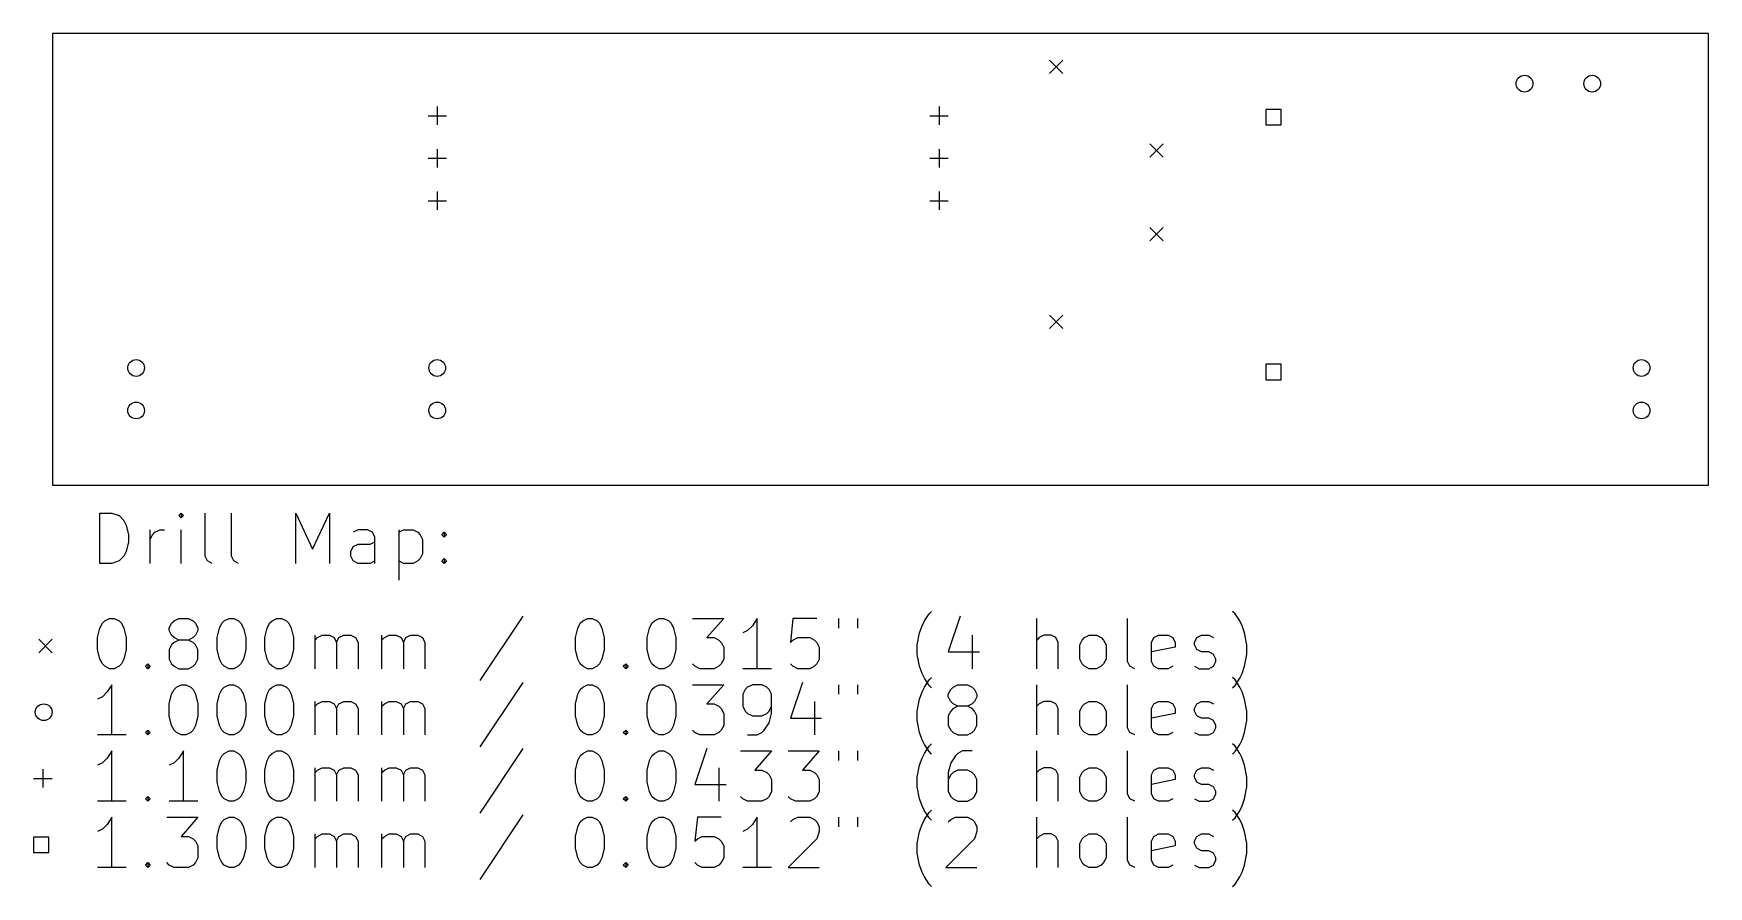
# Model space of a CAD drawing. Extents: x 3.7 to 7.64, y -6.14 to -4.13.
import ezdxf

# ---------------------------------------------------------------- set-up
doc = ezdxf.new("R2010")
doc.units = 0
doc.header["$MEASUREMENT"] = 0
doc.layers.add('BLACK', color=7, linetype='CONTINUOUS')

msp = doc.modelspace()

# ---------------------------------------------------------------- linework, layer by layer
at = {"layer": 'BLACK', "linetype": 'CONTINUOUS'}
for p, q in [((7.6378, -4.13386), (3.74016, -4.13386)), ((3.74016, -4.13386), (3.74016, -5.19685)), ((7.6378, -5.19685), (7.6378, -4.13386)), ((6.08661, -4.19685), (6.11811, -4.22835)), ((6.11811, -4.19685), (6.08661, -4.22835)), ((4.62402, -4.32756), (4.66732, -4.32756)), ((4.64567, -4.30591), (4.64567, -4.34921)), ((5.80512, -4.32756), (5.84843, -4.32756)), ((5.82677, -4.30591), (5.82677, -4.34921)), ((6.63227, -4.31261), (6.59608, -4.31261)), ((6.59608, -4.31261), (6.59608, -4.3488)), ((6.63227, -4.3488), (6.63227, -4.31261)), ((6.59608, -4.3488), (6.63227, -4.3488)), ((4.64567, -4.40591), (4.64567, -4.44921)), ((5.82677, -4.40591), (5.82677, -4.44921)), ((6.32283, -4.3937), (6.35433, -4.4252)), ((6.35433, -4.3937), (6.32283, -4.4252)), ((4.62402, -4.42756), (4.66732, -4.42756)), ((5.80512, -4.42756), (5.84843, -4.42756)), ((4.62402, -4.52756), (4.66732, -4.52756)), ((4.64567, -4.50591), (4.64567, -4.54921)), ((5.80512, -4.52756), (5.84843, -4.52756)), ((5.82677, -4.50591), (5.82677, -4.54921)), ((6.32283, -4.59055), (6.35433, -4.62205)), ((6.35433, -4.59055), (6.32283, -4.62205)), ((6.08661, -4.79685), (6.11811, -4.82835)), ((6.11811, -4.79685), (6.08661, -4.82835)), ((6.63227, -4.91261), (6.59608, -4.91261)), ((6.59608, -4.91261), (6.59608, -4.9488)), ((6.63227, -4.9488), (6.63227, -4.91261)), ((6.59608, -4.9488), (6.63227, -4.9488)), ((3.74016, -5.19685), (7.6378, -5.19685)), ((3.85194, -5.38119), (3.85194, -5.26308)), ((3.85194, -5.26308), (3.88006, -5.26308)), ((3.88006, -5.26308), (3.89693, -5.2687)), ((3.89693, -5.2687), (3.90818, -5.27995)), ((3.90818, -5.27995), (3.91381, -5.2912)), ((4.04317, -5.26308), (4.03754, -5.2687)), ((4.03754, -5.2687), (4.04317, -5.27433)), ((4.04879, -5.2687), (4.04317, -5.26308)), ((4.04317, -5.26308), (4.04317, -5.27433)), ((4.04317, -5.27433), (4.04879, -5.2687)), ((4.09941, -5.36431), (4.09941, -5.26308)), ((4.16128, -5.36431), (4.16128, -5.26308)), ((4.31313, -5.38119), (4.31313, -5.26308)), ((4.31313, -5.26308), (4.3525, -5.34744)), ((4.3525, -5.34744), (4.39187, -5.26308)), ((4.39187, -5.26308), (4.39187, -5.38119)), ((3.91381, -5.2912), (3.91943, -5.3137)), ((3.91943, -5.3137), (3.91943, -5.33057)), ((3.97005, -5.38119), (3.97005, -5.30245)), ((3.97005, -5.32494), (3.97567, -5.3137)), ((3.97567, -5.3137), (3.9813, -5.30807)), ((3.9813, -5.30807), (3.99255, -5.30245)), ((3.99255, -5.30245), (4.0038, -5.30245)), ((4.04317, -5.38119), (4.04317, -5.30245)), ((4.45936, -5.30245), (4.44812, -5.30807)), ((4.48186, -5.30245), (4.45936, -5.30245)), ((4.49311, -5.30807), (4.48186, -5.30245)), ((4.49873, -5.31932), (4.49311, -5.30807)), ((4.49873, -5.38119), (4.49873, -5.31932)), ((4.55498, -5.30245), (4.55498, -5.42056)), ((4.55498, -5.30807), (4.56623, -5.30245)), ((4.56623, -5.30245), (4.58872, -5.30245)), ((4.58872, -5.30245), (4.59997, -5.30807)), ((4.59997, -5.30807), (4.6056, -5.3137)), ((4.6056, -5.3137), (4.61122, -5.32494)), ((4.65621, -5.3137), (4.66184, -5.30807)), ((4.66184, -5.31932), (4.65621, -5.3137)), ((4.66184, -5.30807), (4.66746, -5.3137)), ((4.66184, -5.30807), (4.66184, -5.31932)), ((4.66746, -5.3137), (4.66184, -5.31932)), ((3.91381, -5.35307), (3.90818, -5.36431)), ((3.91943, -5.33057), (3.91381, -5.35307)), ((4.44249, -5.35307), (4.44812, -5.34182)), ((4.44249, -5.36431), (4.44249, -5.35307)), ((4.44812, -5.34182), (4.45936, -5.33619)), ((4.45936, -5.33619), (4.48749, -5.33619)), ((4.48749, -5.33619), (4.49873, -5.33057)), ((4.61122, -5.35869), (4.6056, -5.36994)), ((4.61122, -5.32494), (4.61122, -5.35869)), ((3.88006, -5.38119), (3.85194, -5.38119)), ((3.89693, -5.37556), (3.88006, -5.38119)), ((3.90818, -5.36431), (3.89693, -5.37556)), ((4.10503, -5.37556), (4.09941, -5.36431)), ((4.11628, -5.38119), (4.10503, -5.37556)), ((4.1669, -5.37556), (4.16128, -5.36431)), ((4.17815, -5.38119), (4.1669, -5.37556)), ((4.44812, -5.37556), (4.44249, -5.36431)), ((4.45936, -5.38119), (4.44812, -5.37556)), ((4.48749, -5.38119), (4.45936, -5.38119)), ((4.49873, -5.37556), (4.48749, -5.38119)), ((4.56623, -5.38119), (4.55498, -5.37556)), ((4.58872, -5.38119), (4.56623, -5.38119)), ((4.59997, -5.37556), (4.58872, -5.38119)), ((4.6056, -5.36994), (4.59997, -5.37556)), ((4.65621, -5.37556), (4.66184, -5.36994)), ((4.66184, -5.38119), (4.65621, -5.37556)), ((4.66184, -5.36994), (4.66746, -5.37556)), ((4.66184, -5.36994), (4.66184, -5.38119)), ((4.66746, -5.37556), (4.66184, -5.38119)), ((3.85756, -5.52236), (3.86319, -5.51673)), ((3.86319, -5.51673), (3.87444, -5.51111)), ((3.87444, -5.51111), (3.88569, -5.51111)), ((3.88569, -5.51111), (3.89693, -5.51673)), ((3.89693, -5.51673), (3.90256, -5.52236)), ((4.02067, -5.52236), (4.02629, -5.51673)), ((4.02629, -5.51673), (4.03754, -5.51111)), ((4.03754, -5.51111), (4.06004, -5.51111)), ((4.06004, -5.51111), (4.07129, -5.51673)), ((4.07129, -5.51673), (4.07691, -5.52236)), ((4.13878, -5.52236), (4.1444, -5.51673)), ((4.1444, -5.51673), (4.15565, -5.51111)), ((4.15565, -5.51111), (4.1669, -5.51111)), ((4.1669, -5.51111), (4.17815, -5.51673)), ((4.17815, -5.51673), (4.18377, -5.52236)), ((4.25127, -5.52236), (4.25689, -5.51673)), ((4.25689, -5.51673), (4.26814, -5.51111)), ((4.26814, -5.51111), (4.27939, -5.51111)), ((4.27939, -5.51111), (4.29064, -5.51673)), ((4.29064, -5.51673), (4.29626, -5.52236)), ((4.84744, -5.50548), (4.7462, -5.65734)), ((4.98242, -5.52236), (4.98805, -5.51673)), ((4.98805, -5.51673), (4.9993, -5.51111)), ((4.9993, -5.51111), (5.01055, -5.51111)), ((5.01055, -5.51111), (5.02179, -5.51673)), ((5.02179, -5.51673), (5.02742, -5.52236)), ((5.15115, -5.52236), (5.15678, -5.51673)), ((5.15678, -5.51673), (5.16803, -5.51111)), ((5.16803, -5.51111), (5.17927, -5.51111)), ((5.17927, -5.51111), (5.19052, -5.51673)), ((5.19052, -5.51673), (5.19615, -5.52236)), ((5.24677, -5.51111), (5.31988, -5.51111)), ((5.31988, -5.51111), (5.28051, -5.5561)), ((5.39862, -5.51111), (5.38737, -5.52798)), ((5.39862, -5.62922), (5.39862, -5.51111)), ((5.48299, -5.51111), (5.47736, -5.56735)), ((5.53923, -5.51111), (5.48299, -5.51111)), ((5.58985, -5.51111), (5.58985, -5.53361)), ((5.63484, -5.51111), (5.63484, -5.53361)), ((5.7867, -5.52798), (5.79232, -5.51673)), ((5.79232, -5.51673), (5.80357, -5.49986)), ((5.80357, -5.49986), (5.8092, -5.49424)), ((5.87669, -5.50548), (5.84857, -5.58985)), ((6.05666, -5.62922), (6.05666, -5.51111)), ((6.27039, -5.61235), (6.27039, -5.51111)), ((6.52348, -5.49986), (6.51786, -5.49424)), ((6.53473, -5.51673), (6.52348, -5.49986)), ((6.54035, -5.52798), (6.53473, -5.51673)), ((3.84632, -5.5561), (3.85194, -5.53361)), ((3.84632, -5.58422), (3.84632, -5.5561)), ((3.85194, -5.53361), (3.85756, -5.52236)), ((3.90256, -5.52236), (3.90818, -5.53361)), ((3.90818, -5.53361), (3.91381, -5.5561)), ((3.91381, -5.5561), (3.91381, -5.58422)), ((4.01504, -5.53361), (4.02067, -5.52236)), ((4.01504, -5.53923), (4.01504, -5.53361)), ((4.02067, -5.55048), (4.01504, -5.53923)), ((4.02629, -5.5561), (4.02067, -5.55048)), ((4.03754, -5.56173), (4.02629, -5.5561)), ((4.07129, -5.5561), (4.06004, -5.56173)), ((4.07691, -5.55048), (4.07129, -5.5561)), ((4.07691, -5.52236), (4.08254, -5.53361)), ((4.08254, -5.53923), (4.07691, -5.55048)), ((4.08254, -5.53361), (4.08254, -5.53923)), ((4.12753, -5.5561), (4.13316, -5.53361)), ((4.12753, -5.58422), (4.12753, -5.5561)), ((4.13316, -5.53361), (4.13878, -5.52236)), ((4.18377, -5.52236), (4.1894, -5.53361)), ((4.1894, -5.53361), (4.19502, -5.5561)), ((4.19502, -5.5561), (4.19502, -5.58422)), ((4.24002, -5.5561), (4.24564, -5.53361)), ((4.24002, -5.58422), (4.24002, -5.5561)), ((4.24564, -5.53361), (4.25127, -5.52236)), ((4.29626, -5.52236), (4.30188, -5.53361)), ((4.30188, -5.53361), (4.30751, -5.5561)), ((4.30751, -5.5561), (4.30751, -5.58422)), ((4.35813, -5.62922), (4.35813, -5.55048)), ((4.35813, -5.56173), (4.36375, -5.5561)), ((4.36375, -5.5561), (4.375, -5.55048)), ((4.375, -5.55048), (4.39187, -5.55048)), ((4.39187, -5.55048), (4.40312, -5.5561)), ((4.40312, -5.5561), (4.40875, -5.56735)), ((4.40875, -5.56735), (4.41437, -5.5561)), ((4.41437, -5.5561), (4.42562, -5.55048)), ((4.42562, -5.55048), (4.44249, -5.55048)), ((4.44249, -5.55048), (4.45374, -5.5561)), ((4.45374, -5.5561), (4.45936, -5.56735)), ((4.51561, -5.62922), (4.51561, -5.55048)), ((4.51561, -5.56173), (4.52123, -5.5561)), ((4.52123, -5.5561), (4.53248, -5.55048)), ((4.53248, -5.55048), (4.54935, -5.55048)), ((4.54935, -5.55048), (4.5606, -5.5561)), ((4.5606, -5.5561), (4.56623, -5.56735)), ((4.56623, -5.56735), (4.57185, -5.5561)), ((4.57185, -5.5561), (4.5831, -5.55048)), ((4.5831, -5.55048), (4.59997, -5.55048)), ((4.59997, -5.55048), (4.61122, -5.5561)), ((4.61122, -5.5561), (4.61684, -5.56735)), ((4.97118, -5.5561), (4.9768, -5.53361)), ((4.97118, -5.58422), (4.97118, -5.5561)), ((4.9768, -5.53361), (4.98242, -5.52236)), ((5.02742, -5.52236), (5.03304, -5.53361)), ((5.03304, -5.53361), (5.03867, -5.5561)), ((5.03867, -5.5561), (5.03867, -5.58422)), ((5.1399, -5.5561), (5.14553, -5.53361)), ((5.1399, -5.58422), (5.1399, -5.5561)), ((5.14553, -5.53361), (5.15115, -5.52236)), ((5.19615, -5.52236), (5.20177, -5.53361)), ((5.20177, -5.53361), (5.2074, -5.5561)), ((5.2074, -5.5561), (5.2074, -5.58422)), ((5.28051, -5.5561), (5.29738, -5.5561)), ((5.29738, -5.5561), (5.30863, -5.56173)), ((5.37612, -5.53923), (5.36488, -5.54485)), ((5.38737, -5.52798), (5.37612, -5.53923)), ((5.48299, -5.56173), (5.49424, -5.5561)), ((5.49424, -5.5561), (5.52236, -5.5561)), ((5.52236, -5.5561), (5.53361, -5.56173)), ((5.77545, -5.57298), (5.78107, -5.54485)), ((5.78107, -5.54485), (5.7867, -5.52798)), ((5.90481, -5.55048), (5.90481, -5.62922)), ((6.06229, -5.5561), (6.05666, -5.56173)), ((6.07354, -5.55048), (6.06229, -5.5561)), ((6.09041, -5.55048), (6.07354, -5.55048)), ((6.10166, -5.5561), (6.09041, -5.55048)), ((6.10728, -5.56735), (6.10166, -5.5561)), ((6.16353, -5.56173), (6.16915, -5.5561)), ((6.16915, -5.5561), (6.1804, -5.55048)), ((6.1804, -5.55048), (6.19727, -5.55048)), ((6.19727, -5.55048), (6.20852, -5.5561)), ((6.20852, -5.5561), (6.21415, -5.56173)), ((6.32663, -5.56735), (6.33226, -5.5561)), ((6.33226, -5.5561), (6.3435, -5.55048)), ((6.3435, -5.55048), (6.366, -5.55048)), ((6.366, -5.55048), (6.37725, -5.5561)), ((6.37725, -5.5561), (6.38287, -5.56735)), ((6.42787, -5.56735), (6.43349, -5.5561)), ((6.43349, -5.5561), (6.44474, -5.55048)), ((6.44474, -5.55048), (6.46161, -5.55048)), ((6.46161, -5.55048), (6.47286, -5.5561)), ((6.54598, -5.54485), (6.54035, -5.52798)), ((6.5516, -5.57298), (6.54598, -5.54485)), ((3.70768, -5.56004), (3.73917, -5.59154)), ((3.73917, -5.56004), (3.70768, -5.59154)), ((3.85194, -5.60672), (3.84632, -5.58422)), ((3.91381, -5.58422), (3.90818, -5.60672)), ((4.02067, -5.57298), (4.01504, -5.58422)), ((4.01504, -5.58422), (4.01504, -5.60672)), ((4.02629, -5.56735), (4.02067, -5.57298)), ((4.03754, -5.56173), (4.02629, -5.56735)), ((4.06004, -5.56173), (4.03754, -5.56173)), ((4.07129, -5.56735), (4.06004, -5.56173)), ((4.07691, -5.57298), (4.07129, -5.56735)), ((4.08254, -5.58422), (4.07691, -5.57298)), ((4.08254, -5.60672), (4.08254, -5.58422)), ((4.13316, -5.60672), (4.12753, -5.58422)), ((4.19502, -5.58422), (4.1894, -5.60672)), ((4.24564, -5.60672), (4.24002, -5.58422)), ((4.30751, -5.58422), (4.30188, -5.60672)), ((4.40875, -5.56735), (4.40875, -5.62922)), ((4.45936, -5.56735), (4.45936, -5.62922)), ((4.56623, -5.56735), (4.56623, -5.62922)), ((4.61684, -5.56735), (4.61684, -5.62922)), ((4.9768, -5.60672), (4.97118, -5.58422)), ((5.03867, -5.58422), (5.03304, -5.60672)), ((5.14553, -5.60672), (5.1399, -5.58422)), ((5.2074, -5.58422), (5.20177, -5.60672)), ((5.30863, -5.56173), (5.31426, -5.56735)), ((5.31426, -5.56735), (5.31988, -5.5786)), ((5.31988, -5.5786), (5.31988, -5.60672)), ((5.47736, -5.56735), (5.48299, -5.56173)), ((5.53361, -5.56173), (5.53923, -5.56735)), ((5.53923, -5.56735), (5.54485, -5.5786)), ((5.54485, -5.5786), (5.54485, -5.60672)), ((5.77545, -5.59547), (5.77545, -5.57298)), ((5.78107, -5.62359), (5.77545, -5.59547)), ((5.84857, -5.58985), (5.92168, -5.58985)), ((6.10728, -5.62922), (6.10728, -5.56735)), ((6.1579, -5.57298), (6.16353, -5.56173)), ((6.1579, -5.60672), (6.1579, -5.57298)), ((6.21415, -5.56173), (6.21977, -5.57298)), ((6.21977, -5.57298), (6.21977, -5.60672)), ((6.32663, -5.61235), (6.32663, -5.56735)), ((6.38287, -5.5786), (6.32663, -5.58985)), ((6.38287, -5.56735), (6.38287, -5.5786)), ((6.42787, -5.57298), (6.42787, -5.56735)), ((6.43349, -5.58422), (6.42787, -5.57298)), ((6.44474, -5.58985), (6.43349, -5.58422)), ((6.46161, -5.58985), (6.44474, -5.58985)), ((6.47286, -5.59547), (6.46161, -5.58985)), ((6.47849, -5.60672), (6.47286, -5.59547)), ((6.54598, -5.62359), (6.5516, -5.59547)), ((6.5516, -5.59547), (6.5516, -5.57298)), ((3.85756, -5.61797), (3.85194, -5.60672)), ((3.86319, -5.62359), (3.85756, -5.61797)), ((3.87444, -5.62922), (3.86319, -5.62359)), ((3.88569, -5.62922), (3.87444, -5.62922)), ((3.89693, -5.62359), (3.88569, -5.62922)), ((3.90256, -5.61797), (3.89693, -5.62359)), ((3.90818, -5.60672), (3.90256, -5.61797)), ((3.9588, -5.62359), (3.96443, -5.61797)), ((3.96443, -5.62922), (3.9588, -5.62359)), ((3.96443, -5.61797), (3.97005, -5.62359)), ((3.96443, -5.61797), (3.96443, -5.62922)), ((3.97005, -5.62359), (3.96443, -5.62922)), ((4.01504, -5.60672), (4.02067, -5.61797)), ((4.02067, -5.61797), (4.02629, -5.62359)), ((4.02629, -5.62359), (4.03754, -5.62922)), ((4.03754, -5.62922), (4.06004, -5.62922)), ((4.06004, -5.62922), (4.07129, -5.62359)), ((4.07129, -5.62359), (4.07691, -5.61797)), ((4.07691, -5.61797), (4.08254, -5.60672)), ((4.13878, -5.61797), (4.13316, -5.60672)), ((4.1444, -5.62359), (4.13878, -5.61797)), ((4.15565, -5.62922), (4.1444, -5.62359)), ((4.1669, -5.62922), (4.15565, -5.62922)), ((4.17815, -5.62359), (4.1669, -5.62922)), ((4.18377, -5.61797), (4.17815, -5.62359)), ((4.1894, -5.60672), (4.18377, -5.61797)), ((4.25127, -5.61797), (4.24564, -5.60672)), ((4.25689, -5.62359), (4.25127, -5.61797)), ((4.26814, -5.62922), (4.25689, -5.62359)), ((4.27939, -5.62922), (4.26814, -5.62922)), ((4.29064, -5.62359), (4.27939, -5.62922)), ((4.29626, -5.61797), (4.29064, -5.62359)), ((4.30188, -5.60672), (4.29626, -5.61797)), ((4.98242, -5.61797), (4.9768, -5.60672)), ((4.98805, -5.62359), (4.98242, -5.61797)), ((4.9993, -5.62922), (4.98805, -5.62359)), ((5.01055, -5.62922), (4.9993, -5.62922)), ((5.02179, -5.62359), (5.01055, -5.62922)), ((5.02742, -5.61797), (5.02179, -5.62359)), ((5.03304, -5.60672), (5.02742, -5.61797)), ((5.08366, -5.62359), (5.08929, -5.61797)), ((5.08929, -5.62922), (5.08366, -5.62359)), ((5.08929, -5.61797), (5.09491, -5.62359)), ((5.08929, -5.61797), (5.08929, -5.62922)), ((5.09491, -5.62359), (5.08929, -5.62922)), ((5.15115, -5.61797), (5.14553, -5.60672)), ((5.15678, -5.62359), (5.15115, -5.61797)), ((5.16803, -5.62922), (5.15678, -5.62359)), ((5.17927, -5.62922), (5.16803, -5.62922)), ((5.19052, -5.62359), (5.17927, -5.62922)), ((5.19615, -5.61797), (5.19052, -5.62359)), ((5.20177, -5.60672), (5.19615, -5.61797)), ((5.25239, -5.62359), (5.24677, -5.61797)), ((5.26364, -5.62922), (5.25239, -5.62359)), ((5.29738, -5.62922), (5.26364, -5.62922)), ((5.30863, -5.62359), (5.29738, -5.62922)), ((5.31426, -5.61797), (5.30863, -5.62359)), ((5.31988, -5.60672), (5.31426, -5.61797)), ((5.43237, -5.62922), (5.36488, -5.62922)), ((5.48299, -5.62359), (5.47736, -5.61797)), ((5.49424, -5.62922), (5.48299, -5.62359)), ((5.52236, -5.62922), (5.49424, -5.62922)), ((5.53361, -5.62359), (5.52236, -5.62922)), ((5.53923, -5.61797), (5.53361, -5.62359)), ((5.54485, -5.60672), (5.53923, -5.61797)), ((5.7867, -5.64047), (5.78107, -5.62359)), ((6.16353, -5.61797), (6.1579, -5.60672)), ((6.16915, -5.62359), (6.16353, -5.61797)), ((6.1804, -5.62922), (6.16915, -5.62359)), ((6.19727, -5.62922), (6.1804, -5.62922)), ((6.20852, -5.62359), (6.19727, -5.62922)), ((6.21415, -5.61797), (6.20852, -5.62359)), ((6.21977, -5.60672), (6.21415, -5.61797)), ((6.27601, -5.62359), (6.27039, -5.61235)), ((6.28726, -5.62922), (6.27601, -5.62359)), ((6.33226, -5.62359), (6.32663, -5.61235)), ((6.3435, -5.62922), (6.33226, -5.62359)), ((6.366, -5.62922), (6.3435, -5.62922)), ((6.37725, -5.62359), (6.366, -5.62922)), ((6.42787, -5.62359), (6.43912, -5.62922)), ((6.43912, -5.62922), (6.46161, -5.62922)), ((6.46161, -5.62922), (6.47286, -5.62359)), ((6.47286, -5.62359), (6.47849, -5.61235)), ((6.47849, -5.61235), (6.47849, -5.60672)), ((6.54035, -5.64047), (6.54598, -5.62359)), ((3.88006, -5.66701), (3.86881, -5.68389)), ((3.88006, -5.78512), (3.88006, -5.66701)), ((4.02629, -5.67826), (4.03192, -5.67264)), ((4.03192, -5.67264), (4.04317, -5.66701)), ((4.04317, -5.66701), (4.05441, -5.66701)), ((4.05441, -5.66701), (4.06566, -5.67264)), ((4.06566, -5.67264), (4.07129, -5.67826)), ((4.13878, -5.67826), (4.1444, -5.67264)), ((4.1444, -5.67264), (4.15565, -5.66701)), ((4.15565, -5.66701), (4.1669, -5.66701)), ((4.1669, -5.66701), (4.17815, -5.67264)), ((4.17815, -5.67264), (4.18377, -5.67826)), ((4.25127, -5.67826), (4.25689, -5.67264)), ((4.25689, -5.67264), (4.26814, -5.66701)), ((4.26814, -5.66701), (4.27939, -5.66701)), ((4.27939, -5.66701), (4.29064, -5.67264)), ((4.29064, -5.67264), (4.29626, -5.67826)), ((4.84744, -5.66139), (4.7462, -5.81325)), ((4.98242, -5.67826), (4.98805, -5.67264)), ((4.98805, -5.67264), (4.9993, -5.66701)), ((4.9993, -5.66701), (5.01055, -5.66701)), ((5.01055, -5.66701), (5.02179, -5.67264)), ((5.02179, -5.67264), (5.02742, -5.67826)), ((5.15115, -5.67826), (5.15678, -5.67264)), ((5.15678, -5.67264), (5.16803, -5.66701)), ((5.16803, -5.66701), (5.17927, -5.66701)), ((5.17927, -5.66701), (5.19052, -5.67264)), ((5.19052, -5.67264), (5.19615, -5.67826)), ((5.24677, -5.66701), (5.31988, -5.66701)), ((5.31988, -5.66701), (5.28051, -5.71201)), ((5.37612, -5.67264), (5.3705, -5.67826)), ((5.38737, -5.66701), (5.37612, -5.67264)), ((5.40987, -5.66701), (5.38737, -5.66701)), ((5.42112, -5.67264), (5.40987, -5.66701)), ((5.42674, -5.67826), (5.42112, -5.67264)), ((5.50548, -5.66139), (5.47736, -5.74575)), ((5.58985, -5.66701), (5.58985, -5.68951)), ((5.63484, -5.66701), (5.63484, -5.68951)), ((5.79232, -5.65172), (5.7867, -5.64047)), ((5.7867, -5.68389), (5.79232, -5.67264)), ((5.80357, -5.66859), (5.79232, -5.65172)), ((5.79232, -5.67264), (5.80357, -5.65576)), ((5.80357, -5.65576), (5.8092, -5.65014)), ((5.8092, -5.67421), (5.80357, -5.66859)), ((5.85419, -5.67826), (5.85981, -5.67264)), ((5.85981, -5.67264), (5.87106, -5.66701)), ((5.87106, -5.66701), (5.89356, -5.66701)), ((5.89356, -5.66701), (5.90481, -5.67264)), ((5.90481, -5.67264), (5.91043, -5.67826)), ((6.05666, -5.78512), (6.05666, -5.66701)), ((6.27039, -5.76825), (6.27039, -5.66701)), ((6.52348, -5.65576), (6.51786, -5.65014)), ((6.51786, -5.67421), (6.52348, -5.66859)), ((6.52348, -5.66859), (6.53473, -5.65172)), ((6.53473, -5.67264), (6.52348, -5.65576)), ((6.53473, -5.65172), (6.54035, -5.64047)), ((6.54035, -5.68389), (6.53473, -5.67264)), ((3.85756, -5.69513), (3.84632, -5.70076)), ((3.86881, -5.68389), (3.85756, -5.69513)), ((4.01504, -5.71201), (4.02067, -5.68951)), ((4.01504, -5.74013), (4.01504, -5.71201)), ((4.02067, -5.68951), (4.02629, -5.67826)), ((4.07129, -5.67826), (4.07691, -5.68951)), ((4.07691, -5.68951), (4.08254, -5.71201)), ((4.08254, -5.71201), (4.08254, -5.74013)), ((4.12753, -5.71201), (4.13316, -5.68951)), ((4.12753, -5.74013), (4.12753, -5.71201)), ((4.13316, -5.68951), (4.13878, -5.67826)), ((4.18377, -5.67826), (4.1894, -5.68951)), ((4.1894, -5.68951), (4.19502, -5.71201)), ((4.19502, -5.71201), (4.19502, -5.74013)), ((4.24002, -5.71201), (4.24564, -5.68951)), ((4.24002, -5.74013), (4.24002, -5.71201)), ((4.24564, -5.68951), (4.25127, -5.67826)), ((4.29626, -5.67826), (4.30188, -5.68951)), ((4.30188, -5.68951), (4.30751, -5.71201)), ((4.30751, -5.71201), (4.30751, -5.74013)), ((4.35813, -5.78512), (4.35813, -5.70638)), ((4.35813, -5.71763), (4.36375, -5.71201)), ((4.36375, -5.71201), (4.375, -5.70638)), ((4.375, -5.70638), (4.39187, -5.70638)), ((4.39187, -5.70638), (4.40312, -5.71201)), ((4.40312, -5.71201), (4.40875, -5.72326)), ((4.40875, -5.72326), (4.41437, -5.71201)), ((4.41437, -5.71201), (4.42562, -5.70638)), ((4.42562, -5.70638), (4.44249, -5.70638)), ((4.44249, -5.70638), (4.45374, -5.71201)), ((4.45374, -5.71201), (4.45936, -5.72326)), ((4.51561, -5.78512), (4.51561, -5.70638)), ((4.51561, -5.71763), (4.52123, -5.71201)), ((4.52123, -5.71201), (4.53248, -5.70638)), ((4.53248, -5.70638), (4.54935, -5.70638)), ((4.54935, -5.70638), (4.5606, -5.71201)), ((4.5606, -5.71201), (4.56623, -5.72326)), ((4.56623, -5.72326), (4.57185, -5.71201)), ((4.57185, -5.71201), (4.5831, -5.70638)), ((4.5831, -5.70638), (4.59997, -5.70638)), ((4.59997, -5.70638), (4.61122, -5.71201)), ((4.61122, -5.71201), (4.61684, -5.72326)), ((4.97118, -5.71201), (4.9768, -5.68951)), ((4.97118, -5.74013), (4.97118, -5.71201)), ((4.9768, -5.68951), (4.98242, -5.67826)), ((5.02742, -5.67826), (5.03304, -5.68951)), ((5.03304, -5.68951), (5.03867, -5.71201)), ((5.03867, -5.71201), (5.03867, -5.74013)), ((5.1399, -5.71201), (5.14553, -5.68951)), ((5.1399, -5.74013), (5.1399, -5.71201)), ((5.14553, -5.68951), (5.15115, -5.67826)), ((5.19615, -5.67826), (5.20177, -5.68951)), ((5.20177, -5.68951), (5.2074, -5.71201)), ((5.2074, -5.71201), (5.2074, -5.74013)), ((5.28051, -5.71201), (5.29738, -5.71201)), ((5.29738, -5.71201), (5.30863, -5.71763)), ((5.3705, -5.67826), (5.36488, -5.68951)), ((5.36488, -5.68951), (5.36488, -5.71763)), ((5.43237, -5.68951), (5.42674, -5.67826)), ((5.43237, -5.73451), (5.43237, -5.68951)), ((5.53361, -5.70638), (5.53361, -5.78512)), ((5.77545, -5.72888), (5.78107, -5.70076)), ((5.78107, -5.70076), (5.7867, -5.68389)), ((5.84857, -5.68951), (5.85419, -5.67826)), ((5.84857, -5.69513), (5.84857, -5.68951)), ((5.85419, -5.70638), (5.84857, -5.69513)), ((5.85981, -5.71201), (5.85419, -5.70638)), ((5.87106, -5.71763), (5.85981, -5.71201)), ((5.90481, -5.71201), (5.89356, -5.71763)), ((5.91043, -5.70638), (5.90481, -5.71201)), ((5.91043, -5.67826), (5.91606, -5.68951)), ((5.91606, -5.69513), (5.91043, -5.70638)), ((5.91606, -5.68951), (5.91606, -5.69513)), ((6.06229, -5.71201), (6.05666, -5.71763)), ((6.07354, -5.70638), (6.06229, -5.71201)), ((6.09041, -5.70638), (6.07354, -5.70638)), ((6.10166, -5.71201), (6.09041, -5.70638)), ((6.10728, -5.72326), (6.10166, -5.71201)), ((6.16353, -5.71763), (6.16915, -5.71201)), ((6.16915, -5.71201), (6.1804, -5.70638)), ((6.1804, -5.70638), (6.19727, -5.70638)), ((6.19727, -5.70638), (6.20852, -5.71201)), ((6.20852, -5.71201), (6.21415, -5.71763)), ((6.32663, -5.72326), (6.33226, -5.71201)), ((6.33226, -5.71201), (6.3435, -5.70638)), ((6.3435, -5.70638), (6.366, -5.70638)), ((6.366, -5.70638), (6.37725, -5.71201)), ((6.37725, -5.71201), (6.38287, -5.72326)), ((6.42787, -5.72326), (6.43349, -5.71201)), ((6.43349, -5.71201), (6.44474, -5.70638)), ((6.44474, -5.70638), (6.46161, -5.70638)), ((6.46161, -5.70638), (6.47286, -5.71201)), ((6.54598, -5.70076), (6.54035, -5.68389)), ((6.5516, -5.72888), (6.54598, -5.70076)), ((4.02067, -5.76263), (4.01504, -5.74013)), ((4.08254, -5.74013), (4.07691, -5.76263)), ((4.13316, -5.76263), (4.12753, -5.74013)), ((4.19502, -5.74013), (4.1894, -5.76263)), ((4.24564, -5.76263), (4.24002, -5.74013)), ((4.30751, -5.74013), (4.30188, -5.76263)), ((4.40875, -5.72326), (4.40875, -5.78512)), ((4.45936, -5.72326), (4.45936, -5.78512)), ((4.56623, -5.72326), (4.56623, -5.78512)), ((4.61684, -5.72326), (4.61684, -5.78512)), ((4.9768, -5.76263), (4.97118, -5.74013)), ((5.03867, -5.74013), (5.03304, -5.76263)), ((5.14553, -5.76263), (5.1399, -5.74013)), ((5.2074, -5.74013), (5.20177, -5.76263)), ((5.30863, -5.71763), (5.31426, -5.72326)), ((5.31426, -5.72326), (5.31988, -5.73451)), ((5.31988, -5.73451), (5.31988, -5.76263)), ((5.36488, -5.71763), (5.3705, -5.72888)), ((5.3705, -5.72888), (5.37612, -5.73451)), ((5.37612, -5.73451), (5.38737, -5.74013)), ((5.38737, -5.74013), (5.40987, -5.74013)), ((5.40987, -5.74013), (5.42112, -5.73451)), ((5.42112, -5.73451), (5.42674, -5.72888)), ((5.42674, -5.72888), (5.43237, -5.71763)), ((5.42674, -5.757), (5.43237, -5.73451)), ((5.47736, -5.74575), (5.55048, -5.74575)), ((5.77545, -5.75138), (5.77545, -5.72888)), ((5.78107, -5.7795), (5.77545, -5.75138)), ((5.85419, -5.72888), (5.84857, -5.74013)), ((5.84857, -5.74013), (5.84857, -5.76263)), ((5.85981, -5.72326), (5.85419, -5.72888)), ((5.87106, -5.71763), (5.85981, -5.72326)), ((5.89356, -5.71763), (5.87106, -5.71763)), ((5.90481, -5.72326), (5.89356, -5.71763)), ((5.91043, -5.72888), (5.90481, -5.72326)), ((5.91606, -5.74013), (5.91043, -5.72888)), ((5.91606, -5.76263), (5.91606, -5.74013)), ((6.10728, -5.78512), (6.10728, -5.72326)), ((6.1579, -5.72888), (6.16353, -5.71763)), ((6.1579, -5.76263), (6.1579, -5.72888)), ((6.21415, -5.71763), (6.21977, -5.72888)), ((6.21977, -5.72888), (6.21977, -5.76263)), ((6.32663, -5.76825), (6.32663, -5.72326)), ((6.38287, -5.73451), (6.32663, -5.74575)), ((6.38287, -5.72326), (6.38287, -5.73451)), ((6.42787, -5.72888), (6.42787, -5.72326)), ((6.43349, -5.74013), (6.42787, -5.72888)), ((6.44474, -5.74575), (6.43349, -5.74013)), ((6.46161, -5.74575), (6.44474, -5.74575)), ((6.47286, -5.75138), (6.46161, -5.74575)), ((6.47849, -5.76263), (6.47286, -5.75138)), ((6.54598, -5.7795), (6.5516, -5.75138)), ((6.5516, -5.75138), (6.5516, -5.72888)), ((3.91381, -5.78512), (3.84632, -5.78512)), ((3.9588, -5.7795), (3.96443, -5.77388)), ((3.96443, -5.78512), (3.9588, -5.7795)), ((3.96443, -5.77388), (3.97005, -5.7795)), ((3.96443, -5.77388), (3.96443, -5.78512)), ((3.97005, -5.7795), (3.96443, -5.78512)), ((4.02629, -5.77388), (4.02067, -5.76263)), ((4.03192, -5.7795), (4.02629, -5.77388)), ((4.04317, -5.78512), (4.03192, -5.7795)), ((4.05441, -5.78512), (4.04317, -5.78512)), ((4.06566, -5.7795), (4.05441, -5.78512)), ((4.07129, -5.77388), (4.06566, -5.7795)), ((4.07691, -5.76263), (4.07129, -5.77388)), ((4.13878, -5.77388), (4.13316, -5.76263)), ((4.1444, -5.7795), (4.13878, -5.77388)), ((4.15565, -5.78512), (4.1444, -5.7795)), ((4.1669, -5.78512), (4.15565, -5.78512)), ((4.17815, -5.7795), (4.1669, -5.78512)), ((4.18377, -5.77388), (4.17815, -5.7795)), ((4.1894, -5.76263), (4.18377, -5.77388)), ((4.25127, -5.77388), (4.24564, -5.76263)), ((4.25689, -5.7795), (4.25127, -5.77388)), ((4.26814, -5.78512), (4.25689, -5.7795)), ((4.27939, -5.78512), (4.26814, -5.78512)), ((4.29064, -5.7795), (4.27939, -5.78512)), ((4.29626, -5.77388), (4.29064, -5.7795)), ((4.30188, -5.76263), (4.29626, -5.77388)), ((4.98242, -5.77388), (4.9768, -5.76263)), ((4.98805, -5.7795), (4.98242, -5.77388)), ((4.9993, -5.78512), (4.98805, -5.7795)), ((5.01055, -5.78512), (4.9993, -5.78512)), ((5.02179, -5.7795), (5.01055, -5.78512)), ((5.02742, -5.77388), (5.02179, -5.7795)), ((5.03304, -5.76263), (5.02742, -5.77388)), ((5.08366, -5.7795), (5.08929, -5.77388)), ((5.08929, -5.78512), (5.08366, -5.7795)), ((5.08929, -5.77388), (5.09491, -5.7795)), ((5.08929, -5.77388), (5.08929, -5.78512)), ((5.09491, -5.7795), (5.08929, -5.78512)), ((5.15115, -5.77388), (5.14553, -5.76263)), ((5.15678, -5.7795), (5.15115, -5.77388)), ((5.16803, -5.78512), (5.15678, -5.7795)), ((5.17927, -5.78512), (5.16803, -5.78512)), ((5.19052, -5.7795), (5.17927, -5.78512)), ((5.19615, -5.77388), (5.19052, -5.7795)), ((5.20177, -5.76263), (5.19615, -5.77388)), ((5.25239, -5.7795), (5.24677, -5.77388)), ((5.26364, -5.78512), (5.25239, -5.7795)), ((5.29738, -5.78512), (5.26364, -5.78512)), ((5.30863, -5.7795), (5.29738, -5.78512)), ((5.31426, -5.77388), (5.30863, -5.7795)), ((5.31988, -5.76263), (5.31426, -5.77388)), ((5.37612, -5.78512), (5.39862, -5.78512)), ((5.39862, -5.78512), (5.40987, -5.7795)), ((5.40987, -5.7795), (5.41549, -5.77388)), ((5.41549, -5.77388), (5.42674, -5.757)), ((5.7867, -5.79637), (5.78107, -5.7795)), ((5.84857, -5.76263), (5.85419, -5.77388)), ((5.85419, -5.77388), (5.85981, -5.7795)), ((5.85981, -5.7795), (5.87106, -5.78512)), ((5.87106, -5.78512), (5.89356, -5.78512)), ((5.89356, -5.78512), (5.90481, -5.7795)), ((5.90481, -5.7795), (5.91043, -5.77388)), ((5.91043, -5.77388), (5.91606, -5.76263)), ((6.16353, -5.77388), (6.1579, -5.76263)), ((6.16915, -5.7795), (6.16353, -5.77388)), ((6.1804, -5.78512), (6.16915, -5.7795)), ((6.19727, -5.78512), (6.1804, -5.78512)), ((6.20852, -5.7795), (6.19727, -5.78512)), ((6.21415, -5.77388), (6.20852, -5.7795)), ((6.21977, -5.76263), (6.21415, -5.77388)), ((6.27601, -5.7795), (6.27039, -5.76825)), ((6.28726, -5.78512), (6.27601, -5.7795)), ((6.33226, -5.7795), (6.32663, -5.76825)), ((6.3435, -5.78512), (6.33226, -5.7795)), ((6.366, -5.78512), (6.3435, -5.78512)), ((6.37725, -5.7795), (6.366, -5.78512)), ((6.42787, -5.7795), (6.43912, -5.78512)), ((6.43912, -5.78512), (6.46161, -5.78512)), ((6.46161, -5.78512), (6.47286, -5.7795)), ((6.47286, -5.7795), (6.47849, -5.76825)), ((6.47849, -5.76825), (6.47849, -5.76263)), ((6.54035, -5.79637), (6.54598, -5.7795)), ((3.88006, -5.82292), (3.86881, -5.83979)), ((3.88006, -5.94103), (3.88006, -5.82292)), ((4.04879, -5.82292), (4.03754, -5.83979)), ((4.04879, -5.94103), (4.04879, -5.82292)), ((4.13316, -5.84542), (4.13878, -5.83417)), ((4.13878, -5.83417), (4.1444, -5.82854)), ((4.1444, -5.82854), (4.15565, -5.82292)), ((4.15565, -5.82292), (4.1669, -5.82292)), ((4.1669, -5.82292), (4.17815, -5.82854)), ((4.17815, -5.82854), (4.18377, -5.83417)), ((4.18377, -5.83417), (4.1894, -5.84542)), ((4.24564, -5.84542), (4.25127, -5.83417)), ((4.25127, -5.83417), (4.25689, -5.82854)), ((4.25689, -5.82854), (4.26814, -5.82292)), ((4.26814, -5.82292), (4.27939, -5.82292)), ((4.27939, -5.82292), (4.29064, -5.82854)), ((4.29064, -5.82854), (4.29626, -5.83417)), ((4.29626, -5.83417), (4.30188, -5.84542)), ((4.84744, -5.81729), (4.7462, -5.96915)), ((4.9768, -5.84542), (4.98242, -5.83417)), ((4.98242, -5.83417), (4.98805, -5.82854)), ((4.98805, -5.82854), (4.9993, -5.82292)), ((4.9993, -5.82292), (5.01055, -5.82292)), ((5.01055, -5.82292), (5.02179, -5.82854)), ((5.02179, -5.82854), (5.02742, -5.83417)), ((5.02742, -5.83417), (5.03304, -5.84542)), ((5.14553, -5.84542), (5.15115, -5.83417)), ((5.15115, -5.83417), (5.15678, -5.82854)), ((5.15678, -5.82854), (5.16803, -5.82292)), ((5.16803, -5.82292), (5.17927, -5.82292)), ((5.17927, -5.82292), (5.19052, -5.82854)), ((5.19052, -5.82854), (5.19615, -5.83417)), ((5.19615, -5.83417), (5.20177, -5.84542)), ((5.28051, -5.81729), (5.25239, -5.90166)), ((5.35925, -5.82292), (5.43237, -5.82292)), ((5.43237, -5.82292), (5.393, -5.86791)), ((5.47174, -5.82292), (5.54485, -5.82292)), ((5.54485, -5.82292), (5.50548, -5.86791)), ((5.58985, -5.82292), (5.58985, -5.84542)), ((5.63484, -5.82292), (5.63484, -5.84542)), ((5.79232, -5.80762), (5.7867, -5.79637)), ((5.7867, -5.83979), (5.79232, -5.82854)), ((5.80357, -5.82449), (5.79232, -5.80762)), ((5.79232, -5.82854), (5.80357, -5.81167)), ((5.80357, -5.81167), (5.8092, -5.80605)), ((5.8092, -5.83012), (5.80357, -5.82449)), ((5.86544, -5.83417), (5.85419, -5.85104)), ((5.87106, -5.82854), (5.86544, -5.83417)), ((5.88231, -5.82292), (5.87106, -5.82854)), ((5.90481, -5.82292), (5.88231, -5.82292)), ((6.05666, -5.94103), (6.05666, -5.82292)), ((6.27039, -5.92416), (6.27039, -5.82292)), ((6.52348, -5.81167), (6.51786, -5.80605)), ((6.51786, -5.83012), (6.52348, -5.82449)), ((6.52348, -5.82449), (6.53473, -5.80762)), ((6.53473, -5.82854), (6.52348, -5.81167)), ((6.53473, -5.80762), (6.54035, -5.79637)), ((6.54035, -5.83979), (6.53473, -5.82854)), ((3.71752, -5.86594), (3.71752, -5.90925)), ((3.85756, -5.85104), (3.84632, -5.85666)), ((3.86881, -5.83979), (3.85756, -5.85104)), ((4.02629, -5.85104), (4.01504, -5.85666)), ((4.03754, -5.83979), (4.02629, -5.85104)), ((4.12753, -5.86791), (4.13316, -5.84542)), ((4.12753, -5.89603), (4.12753, -5.86791)), ((4.1894, -5.84542), (4.19502, -5.86791)), ((4.19502, -5.86791), (4.19502, -5.89603)), ((4.24002, -5.86791), (4.24564, -5.84542)), ((4.24002, -5.89603), (4.24002, -5.86791)), ((4.30188, -5.84542), (4.30751, -5.86791)), ((4.30751, -5.86791), (4.30751, -5.89603)), ((4.35813, -5.94103), (4.35813, -5.86229)), ((4.35813, -5.87354), (4.36375, -5.86791)), ((4.36375, -5.86791), (4.375, -5.86229)), ((4.375, -5.86229), (4.39187, -5.86229)), ((4.39187, -5.86229), (4.40312, -5.86791)), ((4.40312, -5.86791), (4.40875, -5.87916)), ((4.40875, -5.87916), (4.41437, -5.86791)), ((4.41437, -5.86791), (4.42562, -5.86229)), ((4.42562, -5.86229), (4.44249, -5.86229)), ((4.44249, -5.86229), (4.45374, -5.86791)), ((4.45374, -5.86791), (4.45936, -5.87916)), ((4.51561, -5.94103), (4.51561, -5.86229)), ((4.51561, -5.87354), (4.52123, -5.86791)), ((4.52123, -5.86791), (4.53248, -5.86229)), ((4.53248, -5.86229), (4.54935, -5.86229)), ((4.54935, -5.86229), (4.5606, -5.86791)), ((4.5606, -5.86791), (4.56623, -5.87916)), ((4.56623, -5.87916), (4.57185, -5.86791)), ((4.57185, -5.86791), (4.5831, -5.86229)), ((4.5831, -5.86229), (4.59997, -5.86229)), ((4.59997, -5.86229), (4.61122, -5.86791)), ((4.61122, -5.86791), (4.61684, -5.87916)), ((4.97118, -5.86791), (4.9768, -5.84542)), ((4.97118, -5.89603), (4.97118, -5.86791)), ((5.03304, -5.84542), (5.03867, -5.86791)), ((5.03867, -5.86791), (5.03867, -5.89603)), ((5.1399, -5.86791), (5.14553, -5.84542)), ((5.1399, -5.89603), (5.1399, -5.86791)), ((5.20177, -5.84542), (5.2074, -5.86791)), ((5.2074, -5.86791), (5.2074, -5.89603)), ((5.30863, -5.86229), (5.30863, -5.94103)), ((5.393, -5.86791), (5.40987, -5.86791)), ((5.40987, -5.86791), (5.42112, -5.87354)), ((5.42112, -5.87354), (5.42674, -5.87916)), ((5.50548, -5.86791), (5.52236, -5.86791)), ((5.52236, -5.86791), (5.53361, -5.87354)), ((5.53361, -5.87354), (5.53923, -5.87916)), ((5.77545, -5.88479), (5.78107, -5.85666)), ((5.78107, -5.85666), (5.7867, -5.83979)), ((5.85419, -5.85104), (5.84857, -5.87354)), ((5.84857, -5.87354), (5.84857, -5.91853)), ((5.85981, -5.87354), (5.85419, -5.87916)), ((5.87106, -5.86791), (5.85981, -5.87354)), ((5.89356, -5.86791), (5.87106, -5.86791)), ((5.90481, -5.87354), (5.89356, -5.86791)), ((5.91043, -5.87916), (5.90481, -5.87354)), ((6.06229, -5.86791), (6.05666, -5.87354)), ((6.07354, -5.86229), (6.06229, -5.86791)), ((6.09041, -5.86229), (6.07354, -5.86229)), ((6.10166, -5.86791), (6.09041, -5.86229)), ((6.10728, -5.87916), (6.10166, -5.86791)), ((6.1579, -5.88479), (6.16353, -5.87354)), ((6.16353, -5.87354), (6.16915, -5.86791)), ((6.16915, -5.86791), (6.1804, -5.86229)), ((6.1804, -5.86229), (6.19727, -5.86229)), ((6.19727, -5.86229), (6.20852, -5.86791)), ((6.20852, -5.86791), (6.21415, -5.87354)), ((6.21415, -5.87354), (6.21977, -5.88479)), ((6.32663, -5.87916), (6.33226, -5.86791)), ((6.33226, -5.86791), (6.3435, -5.86229)), ((6.3435, -5.86229), (6.366, -5.86229)), ((6.366, -5.86229), (6.37725, -5.86791)), ((6.37725, -5.86791), (6.38287, -5.87916)), ((6.42787, -5.87916), (6.43349, -5.86791)), ((6.43349, -5.86791), (6.44474, -5.86229)), ((6.44474, -5.86229), (6.46161, -5.86229)), ((6.46161, -5.86229), (6.47286, -5.86791)), ((6.54598, -5.85666), (6.54035, -5.83979)), ((6.5516, -5.88479), (6.54598, -5.85666)), ((3.69587, -5.8876), (3.73917, -5.8876)), ((4.13316, -5.91853), (4.12753, -5.89603)), ((4.19502, -5.89603), (4.1894, -5.91853)), ((4.24564, -5.91853), (4.24002, -5.89603)), ((4.30751, -5.89603), (4.30188, -5.91853)), ((4.40875, -5.87916), (4.40875, -5.94103)), ((4.45936, -5.87916), (4.45936, -5.94103)), ((4.56623, -5.87916), (4.56623, -5.94103)), ((4.61684, -5.87916), (4.61684, -5.94103)), ((4.9768, -5.91853), (4.97118, -5.89603)), ((5.03867, -5.89603), (5.03304, -5.91853)), ((5.14553, -5.91853), (5.1399, -5.89603)), ((5.2074, -5.89603), (5.20177, -5.91853)), ((5.25239, -5.90166), (5.32551, -5.90166)), ((5.42674, -5.87916), (5.43237, -5.89041)), ((5.43237, -5.89041), (5.43237, -5.91853)), ((5.53923, -5.87916), (5.54485, -5.89041)), ((5.54485, -5.89041), (5.54485, -5.91853)), ((5.77545, -5.90728), (5.77545, -5.88479)), ((5.78107, -5.9354), (5.77545, -5.90728)), ((5.85419, -5.87916), (5.84857, -5.89041)), ((5.91606, -5.89041), (5.91043, -5.87916)), ((5.91606, -5.91853), (5.91606, -5.89041)), ((6.10728, -5.94103), (6.10728, -5.87916)), ((6.1579, -5.91853), (6.1579, -5.88479)), ((6.21977, -5.88479), (6.21977, -5.91853)), ((6.32663, -5.92416), (6.32663, -5.87916)), ((6.38287, -5.89041), (6.32663, -5.90166)), ((6.38287, -5.87916), (6.38287, -5.89041)), ((6.42787, -5.88479), (6.42787, -5.87916)), ((6.43349, -5.89603), (6.42787, -5.88479)), ((6.44474, -5.90166), (6.43349, -5.89603)), ((6.46161, -5.90166), (6.44474, -5.90166)), ((6.47286, -5.90728), (6.46161, -5.90166)), ((6.47849, -5.91853), (6.47286, -5.90728)), ((6.54598, -5.9354), (6.5516, -5.90728)), ((6.5516, -5.90728), (6.5516, -5.88479)), ((3.91381, -5.94103), (3.84632, -5.94103)), ((3.9588, -5.9354), (3.96443, -5.92978)), ((3.96443, -5.94103), (3.9588, -5.9354)), ((3.96443, -5.92978), (3.97005, -5.9354)), ((3.96443, -5.92978), (3.96443, -5.94103)), ((3.97005, -5.9354), (3.96443, -5.94103)), ((4.08254, -5.94103), (4.01504, -5.94103)), ((4.13878, -5.92978), (4.13316, -5.91853)), ((4.1444, -5.9354), (4.13878, -5.92978)), ((4.15565, -5.94103), (4.1444, -5.9354)), ((4.1669, -5.94103), (4.15565, -5.94103)), ((4.17815, -5.9354), (4.1669, -5.94103)), ((4.18377, -5.92978), (4.17815, -5.9354)), ((4.1894, -5.91853), (4.18377, -5.92978)), ((4.25127, -5.92978), (4.24564, -5.91853)), ((4.25689, -5.9354), (4.25127, -5.92978)), ((4.26814, -5.94103), (4.25689, -5.9354)), ((4.27939, -5.94103), (4.26814, -5.94103)), ((4.29064, -5.9354), (4.27939, -5.94103)), ((4.29626, -5.92978), (4.29064, -5.9354)), ((4.30188, -5.91853), (4.29626, -5.92978)), ((4.98242, -5.92978), (4.9768, -5.91853)), ((4.98805, -5.9354), (4.98242, -5.92978)), ((4.9993, -5.94103), (4.98805, -5.9354)), ((5.01055, -5.94103), (4.9993, -5.94103)), ((5.02179, -5.9354), (5.01055, -5.94103)), ((5.02742, -5.92978), (5.02179, -5.9354)), ((5.03304, -5.91853), (5.02742, -5.92978)), ((5.08366, -5.9354), (5.08929, -5.92978)), ((5.08929, -5.94103), (5.08366, -5.9354)), ((5.08929, -5.92978), (5.09491, -5.9354)), ((5.08929, -5.92978), (5.08929, -5.94103)), ((5.09491, -5.9354), (5.08929, -5.94103)), ((5.15115, -5.92978), (5.14553, -5.91853)), ((5.15678, -5.9354), (5.15115, -5.92978)), ((5.16803, -5.94103), (5.15678, -5.9354)), ((5.17927, -5.94103), (5.16803, -5.94103)), ((5.19052, -5.9354), (5.17927, -5.94103)), ((5.19615, -5.92978), (5.19052, -5.9354)), ((5.20177, -5.91853), (5.19615, -5.92978)), ((5.36488, -5.9354), (5.35925, -5.92978)), ((5.37612, -5.94103), (5.36488, -5.9354)), ((5.40987, -5.94103), (5.37612, -5.94103)), ((5.42112, -5.9354), (5.40987, -5.94103)), ((5.42674, -5.92978), (5.42112, -5.9354)), ((5.43237, -5.91853), (5.42674, -5.92978)), ((5.47736, -5.9354), (5.47174, -5.92978)), ((5.48861, -5.94103), (5.47736, -5.9354)), ((5.52236, -5.94103), (5.48861, -5.94103)), ((5.53361, -5.9354), (5.52236, -5.94103)), ((5.53923, -5.92978), (5.53361, -5.9354)), ((5.54485, -5.91853), (5.53923, -5.92978)), ((5.7867, -5.95228), (5.78107, -5.9354)), ((5.79232, -5.96353), (5.7867, -5.95228)), ((5.84857, -5.91853), (5.85419, -5.92978)), ((5.85419, -5.92978), (5.85981, -5.9354)), ((5.85981, -5.9354), (5.87106, -5.94103)), ((5.87106, -5.94103), (5.89356, -5.94103)), ((5.89356, -5.94103), (5.90481, -5.9354)), ((5.90481, -5.9354), (5.91043, -5.92978)), ((5.91043, -5.92978), (5.91606, -5.91853)), ((6.16353, -5.92978), (6.1579, -5.91853)), ((6.16915, -5.9354), (6.16353, -5.92978)), ((6.1804, -5.94103), (6.16915, -5.9354)), ((6.19727, -5.94103), (6.1804, -5.94103)), ((6.20852, -5.9354), (6.19727, -5.94103)), ((6.21415, -5.92978), (6.20852, -5.9354)), ((6.21977, -5.91853), (6.21415, -5.92978)), ((6.27601, -5.9354), (6.27039, -5.92416)), ((6.28726, -5.94103), (6.27601, -5.9354)), ((6.33226, -5.9354), (6.32663, -5.92416)), ((6.3435, -5.94103), (6.33226, -5.9354)), ((6.366, -5.94103), (6.3435, -5.94103)), ((6.37725, -5.9354), (6.366, -5.94103)), ((6.42787, -5.9354), (6.43912, -5.94103)), ((6.43912, -5.94103), (6.46161, -5.94103)), ((6.46161, -5.94103), (6.47286, -5.9354)), ((6.47286, -5.9354), (6.47849, -5.92416)), ((6.47849, -5.92416), (6.47849, -5.91853)), ((6.53473, -5.96353), (6.54035, -5.95228)), ((6.54035, -5.95228), (6.54598, -5.9354)), ((3.88006, -5.97882), (3.86881, -5.9957)), ((3.88006, -6.09693), (3.88006, -5.97882)), ((4.00942, -5.97882), (4.08254, -5.97882)), ((4.08254, -5.97882), (4.04317, -6.02382)), ((4.13316, -6.00132), (4.13878, -5.99007)), ((4.13878, -5.99007), (4.1444, -5.98445)), ((4.1444, -5.98445), (4.15565, -5.97882)), ((4.15565, -5.97882), (4.1669, -5.97882)), ((4.1669, -5.97882), (4.17815, -5.98445)), ((4.17815, -5.98445), (4.18377, -5.99007)), ((4.18377, -5.99007), (4.1894, -6.00132)), ((4.24564, -6.00132), (4.25127, -5.99007)), ((4.25127, -5.99007), (4.25689, -5.98445)), ((4.25689, -5.98445), (4.26814, -5.97882)), ((4.26814, -5.97882), (4.27939, -5.97882)), ((4.27939, -5.97882), (4.29064, -5.98445)), ((4.29064, -5.98445), (4.29626, -5.99007)), ((4.29626, -5.99007), (4.30188, -6.00132)), ((4.84744, -5.9732), (4.7462, -6.12506)), ((4.9768, -6.00132), (4.98242, -5.99007)), ((4.98242, -5.99007), (4.98805, -5.98445)), ((4.98805, -5.98445), (4.9993, -5.97882)), ((4.9993, -5.97882), (5.01055, -5.97882)), ((5.01055, -5.97882), (5.02179, -5.98445)), ((5.02179, -5.98445), (5.02742, -5.99007)), ((5.02742, -5.99007), (5.03304, -6.00132)), ((5.14553, -6.00132), (5.15115, -5.99007)), ((5.15115, -5.99007), (5.15678, -5.98445)), ((5.15678, -5.98445), (5.16803, -5.97882)), ((5.16803, -5.97882), (5.17927, -5.97882)), ((5.17927, -5.97882), (5.19052, -5.98445)), ((5.19052, -5.98445), (5.19615, -5.99007)), ((5.19615, -5.99007), (5.20177, -6.00132)), ((5.25801, -5.97882), (5.25239, -6.03507)), ((5.31426, -5.97882), (5.25801, -5.97882)), ((5.39862, -5.97882), (5.38737, -5.9957)), ((5.39862, -6.09693), (5.39862, -5.97882)), ((5.47736, -5.99007), (5.48299, -5.98445)), ((5.48299, -5.98445), (5.49424, -5.97882)), ((5.49424, -5.97882), (5.52236, -5.97882)), ((5.52236, -5.97882), (5.53361, -5.98445)), ((5.53361, -5.98445), (5.53923, -5.99007)), ((5.53923, -5.99007), (5.54485, -6.00132)), ((5.58985, -5.97882), (5.58985, -6.00132)), ((5.63484, -5.97882), (5.63484, -6.00132)), ((5.7867, -5.9957), (5.79232, -5.98445)), ((5.80357, -5.9804), (5.79232, -5.96353)), ((5.79232, -5.98445), (5.80357, -5.96758)), ((5.80357, -5.96758), (5.8092, -5.96195)), ((5.8092, -5.98602), (5.80357, -5.9804)), ((5.84857, -5.99007), (5.85419, -5.98445)), ((5.85419, -5.98445), (5.86544, -5.97882)), ((5.86544, -5.97882), (5.89356, -5.97882)), ((5.89356, -5.97882), (5.90481, -5.98445)), ((5.90481, -5.98445), (5.91043, -5.99007)), ((5.91043, -5.99007), (5.91606, -6.00132)), ((6.05666, -6.09693), (6.05666, -5.97882)), ((6.27039, -6.08006), (6.27039, -5.97882)), ((6.52348, -5.96758), (6.51786, -5.96195)), ((6.51786, -5.98602), (6.52348, -5.9804)), ((6.52348, -5.9804), (6.53473, -5.96353)), ((6.53473, -5.98445), (6.52348, -5.96758)), ((6.54035, -5.9957), (6.53473, -5.98445)), ((3.73168, -6.02541), (3.69549, -6.02541)), ((3.69549, -6.02541), (3.69549, -6.0616)), ((3.73168, -6.0616), (3.73168, -6.02541)), ((3.85756, -6.00695), (3.84632, -6.01257)), ((3.86881, -5.9957), (3.85756, -6.00695)), ((4.04317, -6.02382), (4.06004, -6.02382)), ((4.06004, -6.02382), (4.07129, -6.02944)), ((4.07129, -6.02944), (4.07691, -6.03507)), ((4.12753, -6.02382), (4.13316, -6.00132)), ((4.12753, -6.05194), (4.12753, -6.02382)), ((4.1894, -6.00132), (4.19502, -6.02382)), ((4.19502, -6.02382), (4.19502, -6.05194)), ((4.24002, -6.02382), (4.24564, -6.00132)), ((4.24002, -6.05194), (4.24002, -6.02382)), ((4.30188, -6.00132), (4.30751, -6.02382)), ((4.30751, -6.02382), (4.30751, -6.05194)), ((4.35813, -6.09693), (4.35813, -6.01819)), ((4.35813, -6.02944), (4.36375, -6.02382)), ((4.36375, -6.02382), (4.375, -6.01819)), ((4.375, -6.01819), (4.39187, -6.01819)), ((4.39187, -6.01819), (4.40312, -6.02382)), ((4.40312, -6.02382), (4.40875, -6.03507)), ((4.40875, -6.03507), (4.41437, -6.02382)), ((4.41437, -6.02382), (4.42562, -6.01819)), ((4.42562, -6.01819), (4.44249, -6.01819)), ((4.44249, -6.01819), (4.45374, -6.02382)), ((4.45374, -6.02382), (4.45936, -6.03507)), ((4.51561, -6.09693), (4.51561, -6.01819)), ((4.51561, -6.02944), (4.52123, -6.02382)), ((4.52123, -6.02382), (4.53248, -6.01819)), ((4.53248, -6.01819), (4.54935, -6.01819)), ((4.54935, -6.01819), (4.5606, -6.02382)), ((4.5606, -6.02382), (4.56623, -6.03507)), ((4.56623, -6.03507), (4.57185, -6.02382)), ((4.57185, -6.02382), (4.5831, -6.01819)), ((4.5831, -6.01819), (4.59997, -6.01819)), ((4.59997, -6.01819), (4.61122, -6.02382)), ((4.61122, -6.02382), (4.61684, -6.03507)), ((4.97118, -6.02382), (4.9768, -6.00132)), ((4.97118, -6.05194), (4.97118, -6.02382)), ((5.03304, -6.00132), (5.03867, -6.02382)), ((5.03867, -6.02382), (5.03867, -6.05194)), ((5.1399, -6.02382), (5.14553, -6.00132)), ((5.1399, -6.05194), (5.1399, -6.02382)), ((5.20177, -6.00132), (5.2074, -6.02382)), ((5.2074, -6.02382), (5.2074, -6.05194)), ((5.25239, -6.03507), (5.25801, -6.02944)), ((5.25801, -6.02944), (5.26926, -6.02382)), ((5.26926, -6.02382), (5.29738, -6.02382)), ((5.29738, -6.02382), (5.30863, -6.02944)), ((5.30863, -6.02944), (5.31426, -6.03507)), ((5.37612, -6.00695), (5.36488, -6.01257)), ((5.38737, -5.9957), (5.37612, -6.00695)), ((5.53923, -6.02944), (5.47174, -6.09693)), ((5.54485, -6.01257), (5.53923, -6.02944)), ((5.54485, -6.00132), (5.54485, -6.01257)), ((5.77545, -6.04069), (5.78107, -6.01257)), ((5.78107, -6.01257), (5.7867, -5.9957)), ((5.91043, -6.02944), (5.84294, -6.09693)), ((5.91606, -6.01257), (5.91043, -6.02944)), ((5.91606, -6.00132), (5.91606, -6.01257)), ((6.06229, -6.02382), (6.05666, -6.02944)), ((6.07354, -6.01819), (6.06229, -6.02382)), ((6.09041, -6.01819), (6.07354, -6.01819)), ((6.10166, -6.02382), (6.09041, -6.01819)), ((6.10728, -6.03507), (6.10166, -6.02382)), ((6.1579, -6.04069), (6.16353, -6.02944)), ((6.16353, -6.02944), (6.16915, -6.02382)), ((6.16915, -6.02382), (6.1804, -6.01819)), ((6.1804, -6.01819), (6.19727, -6.01819)), ((6.19727, -6.01819), (6.20852, -6.02382)), ((6.20852, -6.02382), (6.21415, -6.02944)), ((6.21415, -6.02944), (6.21977, -6.04069)), ((6.32663, -6.03507), (6.33226, -6.02382)), ((6.33226, -6.02382), (6.3435, -6.01819)), ((6.3435, -6.01819), (6.366, -6.01819)), ((6.366, -6.01819), (6.37725, -6.02382)), ((6.37725, -6.02382), (6.38287, -6.03507)), ((6.42787, -6.03507), (6.43349, -6.02382)), ((6.43349, -6.02382), (6.44474, -6.01819)), ((6.44474, -6.01819), (6.46161, -6.01819)), ((6.46161, -6.01819), (6.47286, -6.02382)), ((6.54598, -6.01257), (6.54035, -5.9957)), ((6.5516, -6.04069), (6.54598, -6.01257)), ((3.69549, -6.0616), (3.73168, -6.0616)), ((4.07691, -6.03507), (4.08254, -6.04632)), ((4.08254, -6.04632), (4.08254, -6.07444)), ((4.13316, -6.07444), (4.12753, -6.05194)), ((4.19502, -6.05194), (4.1894, -6.07444)), ((4.24564, -6.07444), (4.24002, -6.05194)), ((4.30751, -6.05194), (4.30188, -6.07444)), ((4.40875, -6.03507), (4.40875, -6.09693)), ((4.45936, -6.03507), (4.45936, -6.09693)), ((4.56623, -6.03507), (4.56623, -6.09693)), ((4.61684, -6.03507), (4.61684, -6.09693)), ((4.9768, -6.07444), (4.97118, -6.05194)), ((5.03867, -6.05194), (5.03304, -6.07444)), ((5.14553, -6.07444), (5.1399, -6.05194)), ((5.2074, -6.05194), (5.20177, -6.07444)), ((5.31426, -6.03507), (5.31988, -6.04632)), ((5.31988, -6.04632), (5.31988, -6.07444)), ((5.77545, -6.06319), (5.77545, -6.04069)), ((5.78107, -6.09131), (5.77545, -6.06319)), ((6.10728, -6.09693), (6.10728, -6.03507)), ((6.1579, -6.07444), (6.1579, -6.04069)), ((6.21977, -6.04069), (6.21977, -6.07444)), ((6.32663, -6.08006), (6.32663, -6.03507)), ((6.38287, -6.04632), (6.32663, -6.05756)), ((6.38287, -6.03507), (6.38287, -6.04632)), ((6.42787, -6.04069), (6.42787, -6.03507)), ((6.43349, -6.05194), (6.42787, -6.04069)), ((6.44474, -6.05756), (6.43349, -6.05194)), ((6.46161, -6.05756), (6.44474, -6.05756)), ((6.47286, -6.06319), (6.46161, -6.05756)), ((6.47849, -6.07444), (6.47286, -6.06319)), ((6.54598, -6.09131), (6.5516, -6.06319)), ((6.5516, -6.06319), (6.5516, -6.04069)), ((3.91381, -6.09693), (3.84632, -6.09693)), ((3.9588, -6.09131), (3.96443, -6.08569)), ((3.96443, -6.09693), (3.9588, -6.09131)), ((3.96443, -6.08569), (3.97005, -6.09131)), ((3.96443, -6.08569), (3.96443, -6.09693)), ((3.97005, -6.09131), (3.96443, -6.09693)), ((4.01504, -6.09131), (4.00942, -6.08569)), ((4.02629, -6.09693), (4.01504, -6.09131)), ((4.06004, -6.09693), (4.02629, -6.09693)), ((4.07129, -6.09131), (4.06004, -6.09693)), ((4.07691, -6.08569), (4.07129, -6.09131)), ((4.08254, -6.07444), (4.07691, -6.08569)), ((4.13878, -6.08569), (4.13316, -6.07444)), ((4.1444, -6.09131), (4.13878, -6.08569)), ((4.15565, -6.09693), (4.1444, -6.09131)), ((4.1669, -6.09693), (4.15565, -6.09693)), ((4.17815, -6.09131), (4.1669, -6.09693)), ((4.18377, -6.08569), (4.17815, -6.09131)), ((4.1894, -6.07444), (4.18377, -6.08569)), ((4.25127, -6.08569), (4.24564, -6.07444)), ((4.25689, -6.09131), (4.25127, -6.08569)), ((4.26814, -6.09693), (4.25689, -6.09131)), ((4.27939, -6.09693), (4.26814, -6.09693)), ((4.29064, -6.09131), (4.27939, -6.09693)), ((4.29626, -6.08569), (4.29064, -6.09131)), ((4.30188, -6.07444), (4.29626, -6.08569)), ((4.98242, -6.08569), (4.9768, -6.07444)), ((4.98805, -6.09131), (4.98242, -6.08569)), ((4.9993, -6.09693), (4.98805, -6.09131)), ((5.01055, -6.09693), (4.9993, -6.09693)), ((5.02179, -6.09131), (5.01055, -6.09693)), ((5.02742, -6.08569), (5.02179, -6.09131)), ((5.03304, -6.07444), (5.02742, -6.08569)), ((5.08366, -6.09131), (5.08929, -6.08569)), ((5.08929, -6.09693), (5.08366, -6.09131)), ((5.08929, -6.08569), (5.09491, -6.09131)), ((5.08929, -6.08569), (5.08929, -6.09693)), ((5.09491, -6.09131), (5.08929, -6.09693)), ((5.15115, -6.08569), (5.14553, -6.07444)), ((5.15678, -6.09131), (5.15115, -6.08569)), ((5.16803, -6.09693), (5.15678, -6.09131)), ((5.17927, -6.09693), (5.16803, -6.09693)), ((5.19052, -6.09131), (5.17927, -6.09693)), ((5.19615, -6.08569), (5.19052, -6.09131)), ((5.20177, -6.07444), (5.19615, -6.08569)), ((5.25801, -6.09131), (5.25239, -6.08569)), ((5.26926, -6.09693), (5.25801, -6.09131)), ((5.29738, -6.09693), (5.26926, -6.09693)), ((5.30863, -6.09131), (5.29738, -6.09693)), ((5.31426, -6.08569), (5.30863, -6.09131)), ((5.31988, -6.07444), (5.31426, -6.08569)), ((5.43237, -6.09693), (5.36488, -6.09693)), ((5.47174, -6.09693), (5.54485, -6.09693)), ((5.7867, -6.10818), (5.78107, -6.09131)), ((5.79232, -6.11943), (5.7867, -6.10818)), ((5.84294, -6.09693), (5.91606, -6.09693)), ((6.16353, -6.08569), (6.1579, -6.07444)), ((6.16915, -6.09131), (6.16353, -6.08569)), ((6.1804, -6.09693), (6.16915, -6.09131)), ((6.19727, -6.09693), (6.1804, -6.09693)), ((6.20852, -6.09131), (6.19727, -6.09693)), ((6.21415, -6.08569), (6.20852, -6.09131)), ((6.21977, -6.07444), (6.21415, -6.08569)), ((6.27601, -6.09131), (6.27039, -6.08006)), ((6.28726, -6.09693), (6.27601, -6.09131)), ((6.33226, -6.09131), (6.32663, -6.08006)), ((6.3435, -6.09693), (6.33226, -6.09131)), ((6.366, -6.09693), (6.3435, -6.09693)), ((6.37725, -6.09131), (6.366, -6.09693)), ((6.42787, -6.09131), (6.43912, -6.09693)), ((6.43912, -6.09693), (6.46161, -6.09693)), ((6.46161, -6.09693), (6.47286, -6.09131)), ((6.47286, -6.09131), (6.47849, -6.08006)), ((6.47849, -6.08006), (6.47849, -6.07444)), ((6.53473, -6.11943), (6.54035, -6.10818)), ((6.54035, -6.10818), (6.54598, -6.09131)), ((5.80357, -6.1363), (5.79232, -6.11943)), ((5.8092, -6.14193), (5.80357, -6.1363)), ((6.51786, -6.14193), (6.52348, -6.1363)), ((6.52348, -6.1363), (6.53473, -6.11943))]:
    msp.add_line(p, q, dxfattribs=at)
at = {"layer": 'BLACK'}
for centre in [(7.20472, -4.25197), (7.36417, -4.25197), (3.93701, -4.92126), (4.64567, -4.92126), (7.48031, -4.92126), (3.93701, -5.02126), (4.64567, -5.02126), (7.48031, -5.02126), (3.71949, -5.73169)]:
    msp.add_circle(centre, 0.01969, dxfattribs=at)

doc.saveas('drawing.dxf')
